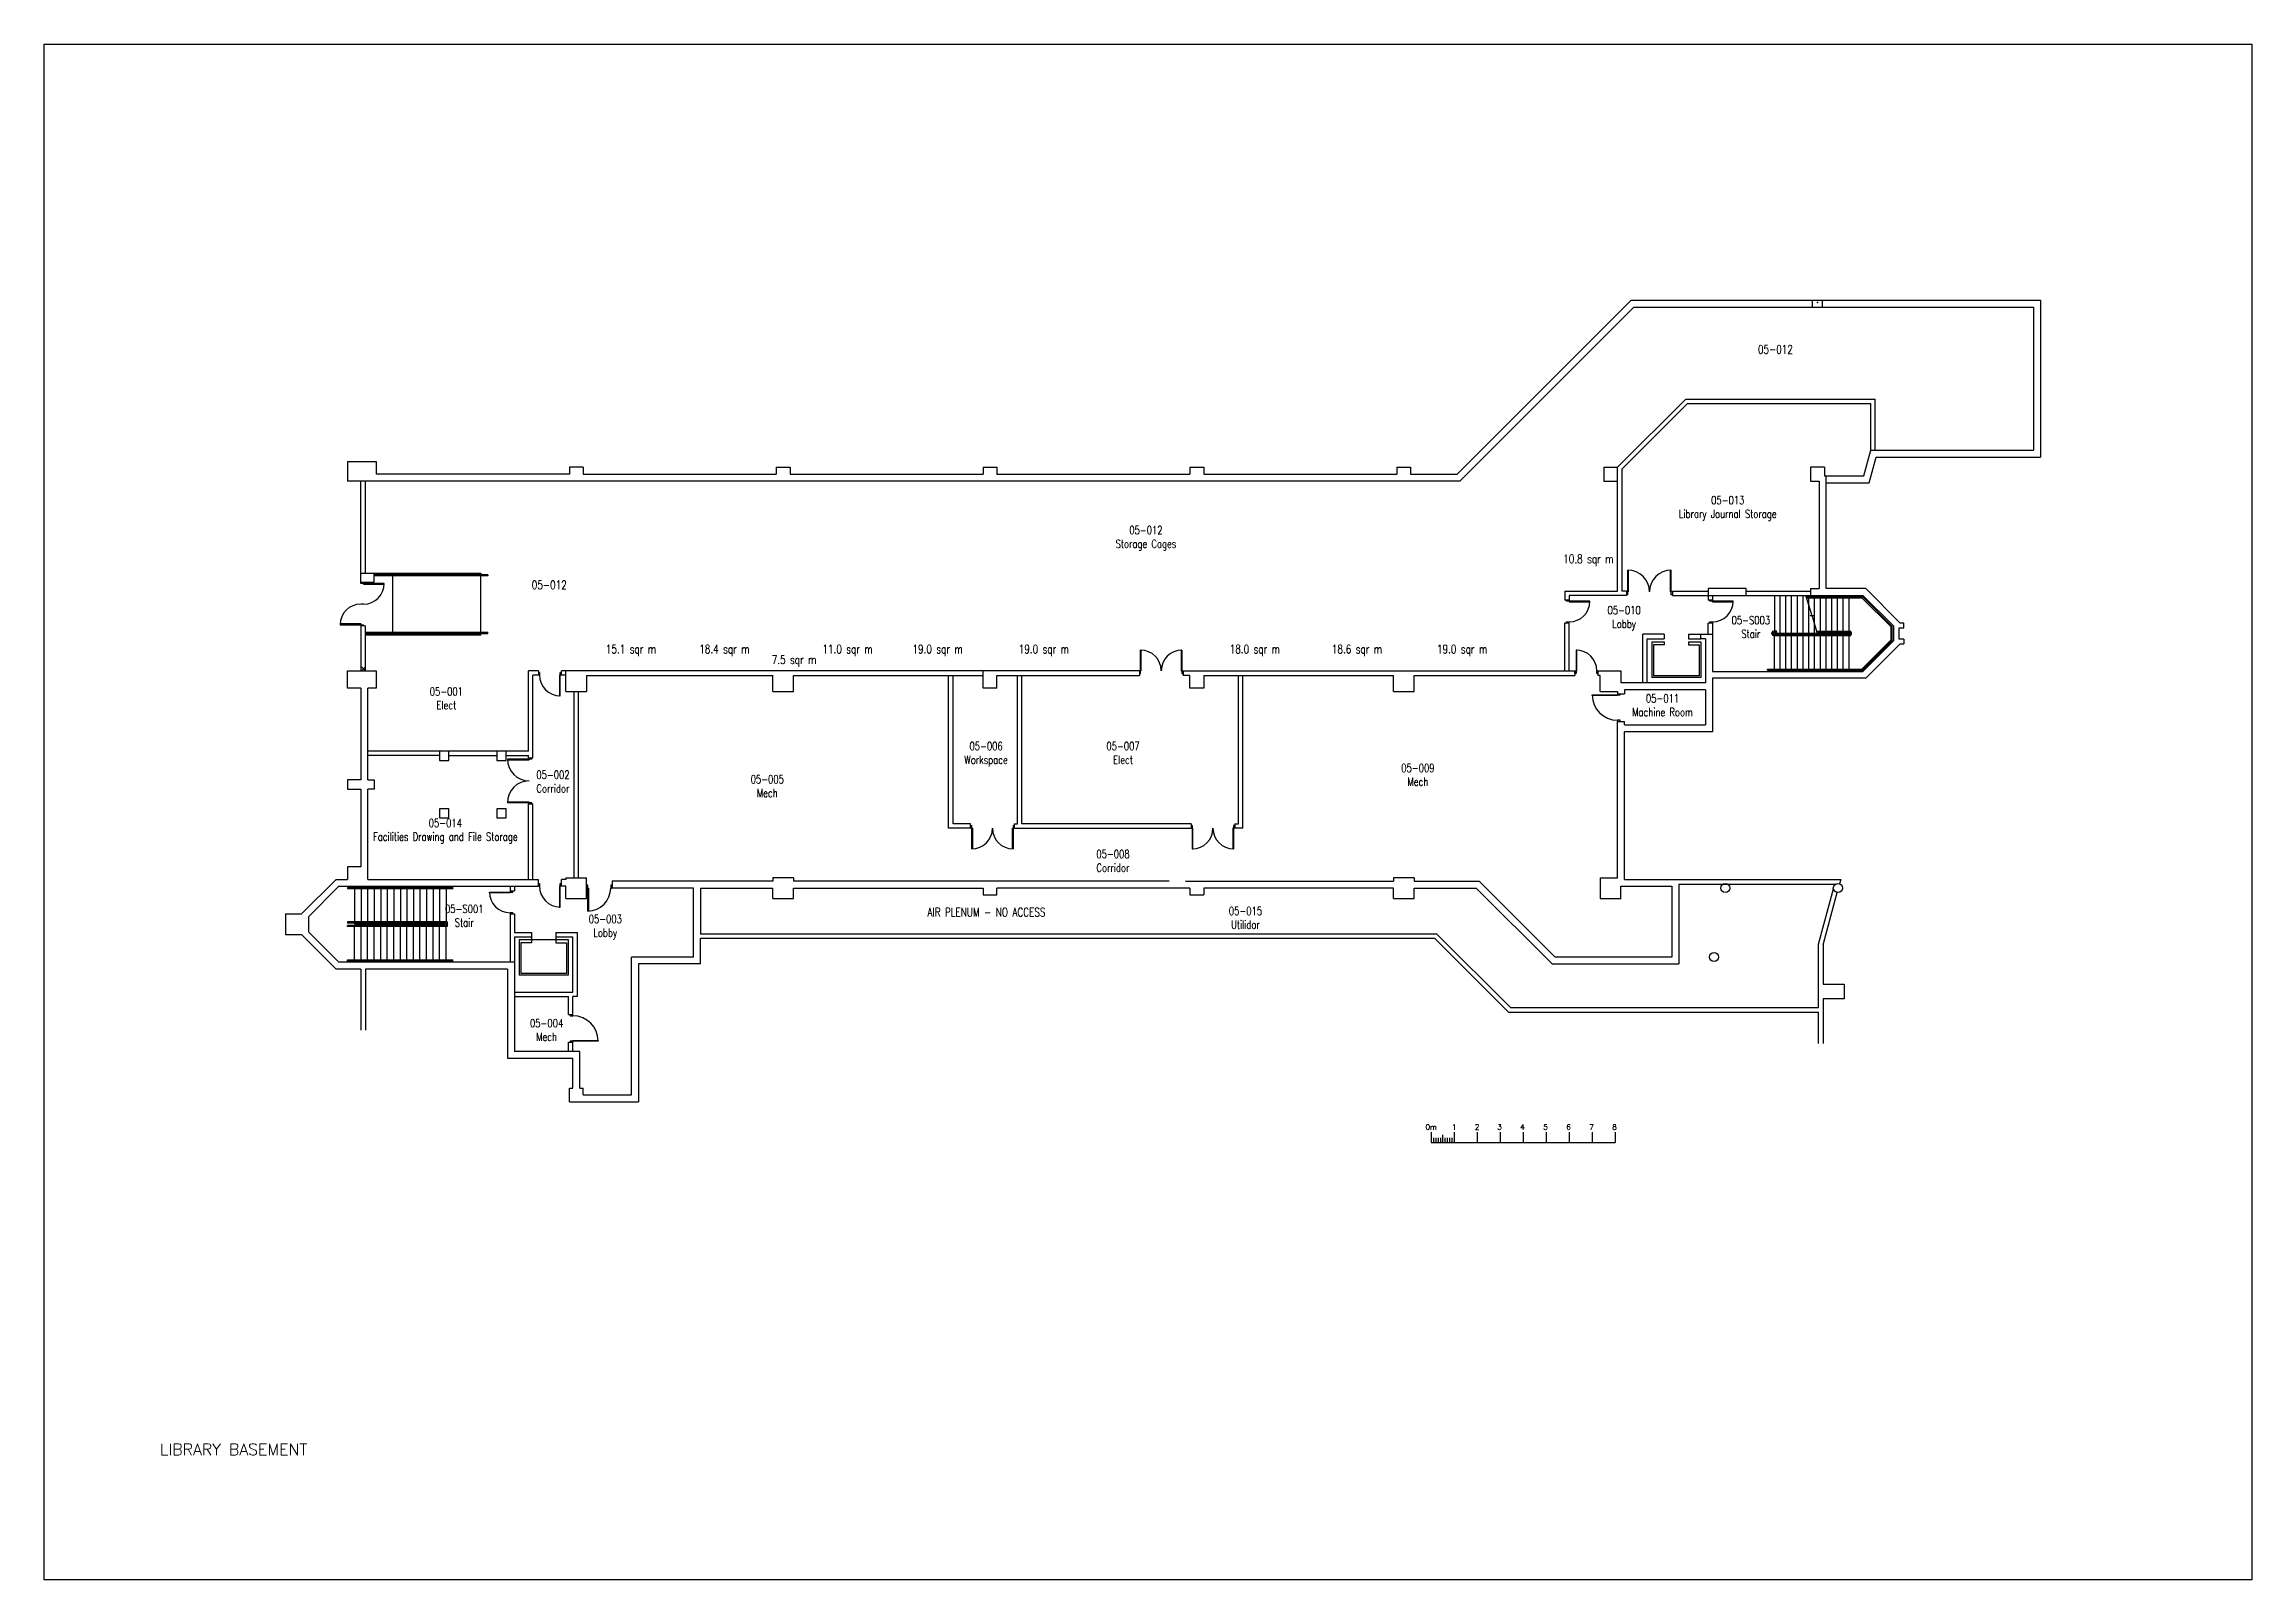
# Model space of a CAD drawing. Extents: x 11182 to 734459, y -1391328 to 152085.
# Drawn here: x 97848 to 193897, y -323705 to -256910 of the extents above; entities that cross this region are included whole.
import ezdxf
from ezdxf.enums import TextEntityAlignment as Align

# ---------------------------------------------------------------- set-up
doc = ezdxf.new("R2010")
doc.units = 0
doc.header["$LTSCALE"] = 500
doc.header["$MEASUREMENT"] = 0
doc.layers.get('0').update_dxf_attribs({"linetype": 'CONTINUOUS'})
doc.layers.add('0_Defpoints', color=106, linetype='CONTINUOUS', plot=False)
for name, color, linetype in [('0_room_data', 7, 'CONTINUOUS'), ('0_text', 7, 'CONTINUOUS'), ('1_Wall_Exist', 251, 'CONTINUOUS'), ('3_Text', 7, 'CONTINUOUS')]:
    doc.layers.add(name, color=color, linetype=linetype)
doc.styles.add('1_200', font='simplex.shx', dxfattribs={"width": 0.75, "height": 460})
doc.styles.get("Standard").update_dxf_attribs({"font": 'ROMANS', "height": 200})

msp = doc.modelspace()

# ---------------------------------------------------------------- texts
at = {"layer": '0_text'}
for s, p in [('0m', (158192, -304010)), ('1', (159192, -304010)), ('2', (160192, -304010)), ('3', (161169, -304010)), ('4', (162169, -304010)), ('5', (163169, -304010)), ('6', (164169, -304010)), ('7', (165169, -304010)), ('8', (166169, -304010))]:
    msp.add_text(s, height=231, rotation=0, dxfattribs=at).set_placement(p, align=Align.MIDDLE_CENTER)
msp.add_text('LIBRARY BASEMENT', height=500, rotation=0, dxfattribs=at).set_placement((102888, -318283))
at = {"layer": '3_Text', "style": '1_200', "width": 0.75}
for s, height, p in [('05-012', 375.9, (172407, -270373)), ('10.8 sqr m', 375.9, (163939, -279487)), ('05-012', 375.9, (119062, -280621)), ('15.1 sqr m', 375.9, (122286, -283409)), ('18.4 sqr m', 375.9, (126350, -283409)), ('11.0 sqr m', 375.9, (131707, -283409)), ('19.0 sqr m', 375.9, (135625, -283409)), ('19.0 sqr m', 375.9, (140248, -283409)), ('18.0 sqr m', 375.9, (149428, -283409)), ('18.6 sqr m', 375.9, (153873, -283409)), ('19.0 sqr m', 375.9, (158445, -283409)), ('7.5 sqr m', 375.9, (129503, -283870)), ('AIR PLENUM - NO ACCESS', 375.85, (136277, -294850))]:
    msp.add_text(s, height=height, dxfattribs=at).set_placement(p)

# ---------------------------------------------------------------- blocks, each defined once
blk = doc.blocks.new('room_data')
at = {"layer": '3_Text', "style": '1_200', "width": 0.75}
for tag, p in [('ROOMNUM', (0, 0)), ('ROOMUSE', (0, -575))]:
    blk.add_attdef(tag, text='', height=345, dxfattribs=at).set_placement(p, align=Align.MIDDLE_CENTER)

# ---------------------------------------------------------------- linework, layer by layer
for p, q in [((158192, -304235), (158192, -304681)), ((158692, -304349), (158692, -304681)), ((159192, -304235), (159192, -304681)), ((160192, -304235), (160192, -304681)), ((161192, -304235), (161192, -304681)), ((162192, -304235), (162192, -304681)), ((163192, -304235), (163192, -304681)), ((164192, -304235), (164192, -304681)), ((165192, -304235), (165192, -304681)), ((166192, -304235), (166192, -304681)), ((158192, -304681), (166192, -304681)), ((158292, -304481), (158292, -304681)), ((158392, -304481), (158392, -304681)), ((158492, -304481), (158492, -304681)), ((158592, -304481), (158592, -304681)), ((158792, -304481), (158792, -304681)), ((158892, -304481), (158892, -304681)), ((158992, -304481), (158992, -304681)), ((159092, -304481), (159092, -304681))]:
    msp.add_line(p, q)
at = {"layer": '0_Defpoints'}
msp.add_lwpolyline([(97848, -256910), (193897, -256910), (193897, -323705), (97848, -323705)], close=True, dxfattribs=at)
at = {"layer": '1_Wall_Exist'}
for p, q in [((166888, -268045), (159318, -275615)), ((159442, -275915), (167012, -268345)), ((166888, -268045), (184699, -268045)), ((167012, -268345), (184399, -268345)), ((174774, -268045), (174774, -268345)), ((175224, -268345), (175224, -268045)), ((184399, -268345), (184399, -274570)), ((184699, -268045), (184699, -274870)), ((169269, -272345), (166299, -275315)), ((169347, -272535), (166489, -275393)), ((169269, -272345), (177509, -272345)), ((169347, -272535), (177319, -272535)), ((177319, -274570), (177319, -272535)), ((177509, -274570), (177509, -272345)), ((177018, -275690), (177319, -274570)), ((177319, -274570), (184399, -274570)), ((111049, -275065), (112299, -275065)), ((111049, -275065), (111049, -275915)), ((112299, -275065), (112299, -275615)), ((120699, -275615), (112299, -275615)), ((120699, -275315), (120699, -275615)), ((121299, -275315), (120699, -275315)), ((121299, -275315), (121299, -275615)), ((121299, -275615), (129699, -275615)), ((129699, -275315), (129699, -275615)), ((129699, -275315), (130299, -275315)), ((130299, -275315), (130299, -275615)), ((130299, -275615), (138699, -275615)), ((138699, -275315), (138699, -275615)), ((138699, -275315), (139299, -275315)), ((139299, -275315), (139299, -275615)), ((139299, -275615), (147699, -275615)), ((147699, -275315), (147699, -275615)), ((147699, -275315), (148299, -275315)), ((148299, -275315), (148299, -275615)), ((148299, -275615), (156699, -275615)), ((156699, -275315), (156699, -275615)), ((156699, -275315), (157299, -275315)), ((157299, -275315), (157299, -275615)), ((157299, -275615), (159318, -275615)), ((165699, -275315), (165699, -275915)), ((165699, -275315), (166299, -275315)), ((166299, -280700), (166299, -275315)), ((166489, -275393), (166489, -280700)), ((174699, -275315), (174699, -275915)), ((175299, -275315), (174699, -275315)), ((175299, -275315), (175299, -275690)), ((177249, -275990), (177549, -274870)), ((177549, -274870), (184699, -274870)), ((159442, -275915), (111049, -275915)), ((111624, -280365), (111624, -275915)), ((111814, -275915), (111814, -279915)), ((165699, -275915), (166299, -275915)), ((174699, -275915), (175074, -275915)), ((175074, -275915), (175074, -280590)), ((175299, -275690), (177018, -275690)), ((175374, -280590), (175374, -275690)), ((175374, -275990), (177249, -275990)), ((111624, -279915), (116849, -279915)), ((111624, -280315), (112199, -280315)), ((112644, -280365), (111624, -280365)), ((111744, -280315), (111744, -280405)), ((111744, -280405), (112644, -280405)), ((112199, -280315), (112199, -279915)), ((117149, -279990), (112199, -279990)), ((117149, -280040), (112199, -280040)), ((112644, -280405), (112644, -280365)), ((112999, -279915), (112999, -279990)), ((112999, -280040), (112999, -282490)), ((116849, -279915), (116849, -279990)), ((116849, -282490), (116849, -280040)), ((117149, -279990), (117149, -280040)), ((166739, -279788), (166769, -279788)), ((166739, -279788), (166739, -280858)), ((166769, -279788), (166769, -280738)), ((168609, -279788), (168639, -279788)), ((168609, -280738), (168609, -279788)), ((168639, -280858), (168639, -279788)), ((111744, -281265), (111624, -281265)), ((164009, -280700), (166299, -280700)), ((164009, -280700), (164009, -281090)), ((164199, -281090), (164009, -281090)), ((164079, -281140), (164079, -281090)), ((165099, -281140), (164079, -281140)), ((164199, -280890), (164199, -281170)), ((166689, -280890), (164199, -280890)), ((164199, -281170), (165099, -281170)), ((165099, -281170), (165099, -281140)), ((166689, -280700), (166489, -280700)), ((166689, -280700), (166689, -280890)), ((166689, -280738), (166769, -280738)), ((166739, -280858), (166689, -280858)), ((168689, -280738), (168609, -280738)), ((168689, -280858), (168639, -280858)), ((168689, -280700), (168689, -280890)), ((168689, -280700), (170249, -280700)), ((168689, -280890), (176974, -280890)), ((170239, -280890), (170239, -281090)), ((170429, -281090), (170239, -281090)), ((171899, -280590), (170249, -280590)), ((170249, -280590), (170249, -280890)), ((170309, -281140), (170309, -281090)), ((171329, -281140), (170309, -281140)), ((170429, -280890), (170429, -281170)), ((170429, -281170), (171329, -281170)), ((171329, -281170), (171329, -281140)), ((171899, -280890), (171899, -280590)), ((171899, -280700), (174699, -280700)), ((173124, -280890), (173124, -282440)), ((173374, -282590), (173374, -280890)), ((173624, -282590), (173624, -280890)), ((173874, -282590), (173874, -280890)), ((174124, -282590), (174124, -280890)), ((174374, -282590), (174374, -280890)), ((174747, -281737), (174498, -280890)), ((174512, -280940), (176954, -280940)), ((174527, -280990), (176933, -280990)), ((174624, -280940), (174624, -280890)), ((174624, -282590), (174624, -280990)), ((174699, -280590), (175074, -280590)), ((174699, -280590), (174699, -280890)), ((174874, -280940), (174874, -280890)), ((174874, -282590), (174874, -280990)), ((175124, -280940), (175124, -280890)), ((175124, -282440), (175124, -280990)), ((177099, -280590), (175374, -280590)), ((175374, -280940), (175374, -280890)), ((175374, -282440), (175374, -280990)), ((175624, -280940), (175624, -280890)), ((175624, -282440), (175624, -280990)), ((175874, -280940), (175874, -280890)), ((175874, -282440), (175874, -280990)), ((176124, -280940), (176124, -280890)), ((176124, -282440), (176124, -280990)), ((176374, -280940), (176374, -280890)), ((176374, -282440), (176374, -280990)), ((176933, -280990), (178201, -282257)), ((178251, -282237), (176954, -280940)), ((176974, -280890), (178301, -282216)), ((177099, -280590), (178601, -282092)), ((110724, -282125), (110724, -282165)), ((111624, -282125), (110724, -282125)), ((110724, -282165), (111744, -282165)), ((111624, -282125), (111624, -284165)), ((111814, -282215), (111624, -282215)), ((111744, -282215), (111744, -282165)), ((111814, -282215), (111814, -284165)), ((164009, -282092), (164011, -282090)), ((164199, -282090), (164009, -282090)), ((164009, -284165), (164009, -282090)), ((164079, -282040), (164199, -282040)), ((164079, -282090), (164079, -282040)), ((164199, -284165), (164199, -282040)), ((170239, -282580), (170239, -282090)), ((170429, -282090), (170239, -282090)), ((170309, -282040), (170429, -282040)), ((170309, -282090), (170309, -282040)), ((170429, -282040), (170429, -284190)), ((174680, -281765), (174747, -281737)), ((174680, -281765), (174841, -281765)), ((174841, -281765), (174763, -281792)), ((174763, -281792), (174984, -282540)), ((178201, -282822), (178201, -282257)), ((178251, -282843), (178251, -282237)), ((178301, -282216), (178301, -282863)), ((178551, -282292), (178751, -282292)), ((178551, -282788), (178551, -282292)), ((178751, -282092), (178601, -282092)), ((178751, -282292), (178751, -282092)), ((111814, -282490), (117149, -282490)), ((111814, -282540), (117149, -282540)), ((116849, -282615), (111814, -282615)), ((112999, -282615), (112999, -282540)), ((116849, -282615), (116849, -282540)), ((117149, -282540), (117149, -282490)), ((145549, -284285), (145549, -283265)), ((145579, -283265), (145549, -283265)), ((145579, -284165), (145579, -283265)), ((147319, -283265), (147319, -284165)), ((147349, -283265), (147319, -283265)), ((147349, -283265), (147349, -284285)), ((164499, -283265), (164499, -284285)), ((164529, -283265), (164499, -283265)), ((164529, -284165), (164529, -283265)), ((168326, -282580), (167399, -282580)), ((167399, -284690), (167399, -282580)), ((167589, -282770), (168325, -282770)), ((167589, -284690), (167589, -282770)), ((167792, -282900), (168325, -282900)), ((167792, -282900), (167792, -284456)), ((167867, -283040), (167867, -284381)), ((168325, -283040), (167867, -283040)), ((168325, -282580), (168325, -282770)), ((168325, -282757), (168325, -282757)), ((168325, -282900), (168325, -283040)), ((169391, -282900), (169926, -282900)), ((169391, -282900), (169391, -283040)), ((169391, -283040), (169851, -283040)), ((169392, -282580), (170429, -282580)), ((169392, -282580), (169392, -282770)), ((169392, -282770), (169929, -282770)), ((169851, -283040), (169851, -284381)), ((169926, -282900), (169926, -284456)), ((169929, -282780), (169929, -282580)), ((170129, -282780), (169929, -282780)), ((170129, -282780), (170129, -284690)), ((173019, -282565), (173019, -282515)), ((173074, -282565), (173074, -282515)), ((173199, -282440), (173094, -282440)), ((176404, -282640), (173094, -282640)), ((173199, -282490), (173099, -282490)), ((176399, -282590), (173099, -282590)), ((176374, -282540), (173124, -282540)), ((173124, -282590), (173124, -282540)), ((173124, -284090), (173124, -282640)), ((173374, -284090), (173374, -282640)), ((173624, -284090), (173624, -282640)), ((173874, -284090), (173874, -282640)), ((174124, -284090), (174124, -282640)), ((174374, -284090), (174374, -282640)), ((174624, -284090), (174624, -282640)), ((174874, -284090), (174874, -282640)), ((174954, -282440), (176404, -282440)), ((174969, -282490), (176399, -282490)), ((175124, -282590), (175124, -282490)), ((175124, -284090), (175124, -282640)), ((175374, -282590), (175374, -282490)), ((175374, -284090), (175374, -282640)), ((175624, -282590), (175624, -282490)), ((175624, -284090), (175624, -282640)), ((175874, -282590), (175874, -282490)), ((175874, -284090), (175874, -282640)), ((176124, -282590), (176124, -282490)), ((176124, -284090), (176124, -282640)), ((176374, -282490), (176374, -282590)), ((176374, -284090), (176374, -282640)), ((176424, -282565), (176424, -282515)), ((176479, -282565), (176479, -282515)), ((176933, -284090), (178201, -282822)), ((176954, -284140), (178251, -282843)), ((178301, -282863), (176974, -284190)), ((177099, -284490), (178601, -282988)), ((178751, -282788), (178551, -282788)), ((178601, -282988), (178751, -282988)), ((178751, -282788), (178751, -282988)), ((111049, -284915), (111049, -284165)), ((111049, -284165), (112299, -284165)), ((111624, -283967), (111814, -284157)), ((111660, -284165), (111814, -284011)), ((112299, -284165), (112299, -284915)), ((119349, -284165), (118914, -284165)), ((118914, -287665), (118914, -284165)), ((119349, -284165), (119349, -284355)), ((119349, -284235), (119399, -284235)), ((119399, -284235), (119399, -284355)), ((120299, -284235), (120349, -284235)), ((120299, -285255), (120299, -284235)), ((120349, -284355), (120349, -284165)), ((145579, -284165), (120349, -284165)), ((120549, -285065), (120549, -284165)), ((138699, -284915), (138699, -284165)), ((145499, -284165), (145499, -284365)), ((145499, -284285), (145549, -284285)), ((147319, -284165), (164439, -284165)), ((147349, -284285), (147399, -284285)), ((147399, -284165), (147399, -284365)), ((164439, -284165), (164439, -284365)), ((164449, -284285), (164449, -284165)), ((164449, -284165), (164529, -284165)), ((164499, -284285), (164449, -284285)), ((165399, -284285), (165399, -284165)), ((165399, -284165), (166449, -284165)), ((165449, -284285), (165399, -284285)), ((165449, -284165), (165449, -284365)), ((166449, -284165), (166449, -284690)), ((170429, -284190), (176974, -284190)), ((172824, -284140), (172824, -284090)), ((172824, -284090), (176933, -284090)), ((172824, -284140), (176954, -284140)), ((173124, -284140), (173124, -284190)), ((173374, -284140), (173374, -284190)), ((173624, -284140), (173624, -284190)), ((173874, -284140), (173874, -284190)), ((174124, -284140), (174124, -284190)), ((174374, -284140), (174374, -284190)), ((174624, -284140), (174624, -284190)), ((174874, -284140), (174874, -284190)), ((175124, -284140), (175124, -284190)), ((175374, -284140), (175374, -284190)), ((175624, -284140), (175624, -284190)), ((175874, -284140), (175874, -284190)), ((176124, -284140), (176124, -284190)), ((176374, -284140), (176374, -284190)), ((111624, -284915), (111049, -284915)), ((111624, -284915), (111624, -288915)), ((111924, -288915), (111924, -284915)), ((112299, -284915), (111924, -284915)), ((119104, -287955), (119104, -284355)), ((119399, -284355), (119104, -284355)), ((120269, -284355), (120269, -285255)), ((120549, -284355), (120269, -284355)), ((120269, -285255), (120299, -285255)), ((120549, -285065), (121449, -285065)), ((120904, -293165), (120904, -285065)), ((121094, -293165), (121094, -285065)), ((121449, -284365), (129549, -284365)), ((121449, -284365), (121449, -285065)), ((129549, -285065), (129549, -284365)), ((129549, -285065), (130449, -285065)), ((130449, -284365), (138699, -284365)), ((130449, -285065), (130449, -284365)), ((137199, -291015), (137199, -284365)), ((137389, -290825), (137389, -284365)), ((139299, -284915), (138699, -284915)), ((139299, -284365), (145499, -284365)), ((139299, -284915), (139299, -284365)), ((140199, -290825), (140199, -284365)), ((140389, -290825), (140389, -284365)), ((147699, -284365), (147399, -284365)), ((147699, -284915), (147699, -284365)), ((148299, -284915), (147699, -284915)), ((148299, -284365), (156549, -284365)), ((148299, -284365), (148299, -284915)), ((149809, -290825), (149809, -284365)), ((149999, -291015), (149999, -284365)), ((156549, -285065), (156549, -284365)), ((156549, -285065), (157449, -285065)), ((157449, -284365), (164439, -284365)), ((157449, -285065), (157449, -284365)), ((165199, -285215), (166419, -285215)), ((165199, -285245), (165199, -285215)), ((166299, -285245), (165199, -285245)), ((165549, -284365), (165449, -284365)), ((165549, -285065), (165549, -284365)), ((165549, -285065), (166299, -285065)), ((166299, -285065), (166299, -285245)), ((166299, -285165), (166599, -285165)), ((166419, -285215), (166419, -285165)), ((170129, -284690), (166449, -284690)), ((166599, -284990), (166599, -285165)), ((170129, -284990), (166599, -284990)), ((169926, -284456), (167792, -284456)), ((169851, -284381), (167867, -284381)), ((170129, -284990), (170129, -286515)), ((170429, -284490), (170429, -286815)), ((177099, -284490), (170429, -284490)), ((166419, -286315), (166299, -286315)), ((166299, -286315), (166299, -286365)), ((166299, -286365), (166419, -286365)), ((166299, -286375), (166599, -286375)), ((166299, -293165), (166299, -286375)), ((166419, -286365), (166419, -286315)), ((166599, -286515), (166599, -286375)), ((166599, -286515), (170129, -286515)), ((170429, -286815), (166599, -286815)), ((166599, -293240), (166599, -286815)), ((118914, -287665), (111924, -287665)), ((115049, -287855), (111924, -287855)), ((115049, -287665), (115049, -288065)), ((115049, -288065), (115449, -288065)), ((115449, -288065), (115449, -287665)), ((115449, -287855), (117549, -287855)), ((117549, -287665), (117549, -288065)), ((117549, -288065), (117949, -288065)), ((117949, -288065), (117949, -287665)), ((117949, -287855), (118914, -287855)), ((119070, -288005), (118000, -288005)), ((118000, -288005), (118000, -288035)), ((118000, -288035), (118950, -288035)), ((118914, -287955), (118914, -287855)), ((118914, -287955), (119104, -287955)), ((118950, -288035), (118950, -287955)), ((119070, -288005), (119070, -287955)), ((111624, -288915), (111049, -288915)), ((111049, -288915), (111049, -289315)), ((111924, -288915), (112199, -288915)), ((112199, -288915), (112199, -289315)), ((111049, -289315), (111624, -289315)), ((111624, -289315), (111624, -292690)), ((111924, -293240), (111924, -289315)), ((112199, -289315), (111924, -289315)), ((118000, -289875), (118000, -289905)), ((118950, -289875), (118000, -289875)), ((119070, -289905), (118000, -289905)), ((118914, -289955), (119104, -289955)), ((118914, -293240), (118914, -289955)), ((118950, -289875), (118950, -289955)), ((119070, -289955), (119070, -289905)), ((119104, -293240), (119104, -289955)), ((115049, -290165), (115049, -290565)), ((115449, -290165), (115049, -290165)), ((115049, -290565), (115449, -290565)), ((115449, -290565), (115449, -290165)), ((117549, -290165), (117549, -290565)), ((117949, -290165), (117549, -290165)), ((117549, -290565), (117949, -290565)), ((117949, -290565), (117949, -290165)), ((138235, -291015), (137199, -291015)), ((138155, -290825), (137389, -290825)), ((138155, -291015), (138155, -290825)), ((138155, -290895), (138205, -290895)), ((138205, -291915), (138205, -290895)), ((138235, -291015), (138235, -291915)), ((139975, -291015), (147829, -291015)), ((139975, -291915), (139975, -291015)), ((140005, -290895), (140005, -291915)), ((140005, -290895), (140055, -290895)), ((140055, -290825), (140055, -291015)), ((140055, -290825), (140199, -290825)), ((147749, -290825), (140389, -290825)), ((147749, -290825), (147749, -291015)), ((147799, -290895), (147749, -290895)), ((147799, -290895), (147799, -291915)), ((147829, -291915), (147829, -291015)), ((149569, -291015), (149569, -291915)), ((149999, -291015), (149569, -291015)), ((149649, -290895), (149599, -290895)), ((149599, -290895), (149599, -291915)), ((149649, -290825), (149809, -290825)), ((149649, -290825), (149649, -291015)), ((149995, -291015), (149999, -291011)), ((138235, -291915), (138205, -291915)), ((140005, -291915), (139975, -291915)), ((147799, -291915), (147829, -291915)), ((149569, -291915), (149599, -291915)), ((111624, -292690), (111049, -292690)), ((111049, -292690), (111049, -293240)), ((110551, -293240), (109051, -294740)), ((109349, -294866), (110675, -293540)), ((110551, -293240), (111049, -293240)), ((110675, -293540), (119339, -293540)), ((111049, -293590), (115635, -293590)), ((111049, -293590), (111049, -293640)), ((111049, -293640), (115635, -293640)), ((111349, -293540), (111349, -293590)), ((111349, -293640), (111349, -295090)), ((111634, -293540), (111634, -293590)), ((111634, -293640), (111634, -295090)), ((111919, -293540), (111919, -293590)), ((111919, -293640), (111919, -295090)), ((111924, -293240), (119339, -293240)), ((112204, -293540), (112204, -293590)), ((112204, -293640), (112204, -295090)), ((112489, -293540), (112489, -293590)), ((112489, -293640), (112489, -295090)), ((112774, -293540), (112774, -293590)), ((112774, -293640), (112774, -295090)), ((113059, -293540), (113059, -293590)), ((113059, -293640), (113059, -295090)), ((113344, -293640), (113344, -295090)), ((113629, -293640), (113629, -295090)), ((113914, -293640), (113914, -295090)), ((114199, -293640), (114199, -295090)), ((114484, -293640), (114484, -295090)), ((114769, -293640), (114769, -295090)), ((115054, -293640), (115054, -295090)), ((115339, -293640), (115339, -295090)), ((115635, -293590), (115635, -293640)), ((117219, -293790), (118239, -293790)), ((117219, -293820), (117219, -293790)), ((118119, -293820), (117219, -293820)), ((118119, -293540), (118119, -293820)), ((118119, -293740), (118309, -293740)), ((118239, -293790), (118239, -293740)), ((118309, -293540), (118309, -293740)), ((119339, -293240), (119339, -293540)), ((119349, -293420), (119399, -293420)), ((119349, -293540), (119349, -293420)), ((119399, -293540), (119349, -293540)), ((119399, -293420), (119399, -293540)), ((120269, -293540), (120269, -294440)), ((120549, -293540), (120269, -293540)), ((120299, -293420), (120349, -293420)), ((120299, -294440), (120299, -293420)), ((120349, -293540), (120349, -293240)), ((120549, -293240), (120349, -293240)), ((120549, -293165), (120549, -293240)), ((120549, -293165), (121449, -293165)), ((120549, -294065), (120549, -293540)), ((121449, -294065), (121449, -293165)), ((121499, -293495), (121449, -293495)), ((121449, -293615), (121529, -293615)), ((121499, -294615), (121499, -293495)), ((121529, -293615), (121529, -294615)), ((122499, -293495), (122499, -293615)), ((122549, -293495), (122499, -293495)), ((122499, -293615), (122549, -293615)), ((122549, -293615), (122549, -293495)), ((122559, -293315), (122559, -293615)), ((129549, -293315), (122559, -293315)), ((126099, -293615), (122559, -293615)), ((126099, -296615), (126099, -293615)), ((126399, -293615), (126399, -295615)), ((126399, -293615), (129549, -293615)), ((129549, -293165), (129549, -293315)), ((130449, -293165), (129549, -293165)), ((129549, -294065), (129549, -293615)), ((130449, -293165), (130449, -293315)), ((146789, -293315), (130449, -293315)), ((130449, -294065), (130449, -293615)), ((130449, -293615), (138699, -293615)), ((138699, -293615), (138699, -293915)), ((147699, -293615), (139299, -293615)), ((139299, -293915), (139299, -293615)), ((147499, -293315), (156549, -293315)), ((147699, -293615), (147699, -293915)), ((148299, -293615), (148299, -293915)), ((156549, -293615), (148299, -293615)), ((156549, -293165), (156549, -293315)), ((157449, -293165), (156549, -293165)), ((156549, -294065), (156549, -293615)), ((157449, -293165), (157449, -293315)), ((157449, -293315), (160281, -293315)), ((157449, -294065), (157449, -293615)), ((157449, -293615), (160157, -293615)), ((160157, -293615), (163457, -296915)), ((163581, -296615), (160281, -293315)), ((165549, -293165), (166299, -293165)), ((165549, -293165), (165549, -294065)), ((166449, -293540), (168661, -293540)), ((166449, -294065), (166449, -293540)), ((166599, -293240), (176010, -293240)), ((168661, -293540), (168661, -296615)), ((168961, -293440), (168961, -296915)), ((168961, -293440), (175792, -293440)), ((175049, -296056), (175692, -293654)), ((175249, -296083), (175857, -293812)), ((176010, -293240), (175960, -293428)), ((108349, -294740), (109051, -294740)), ((108349, -294740), (108349, -295640)), ((109349, -294866), (109349, -295513)), ((118239, -294690), (118119, -294690)), ((118119, -294690), (118119, -296840)), ((118119, -294740), (118309, -294740)), ((118239, -294740), (118239, -294690)), ((118309, -294740), (118309, -295545)), ((120269, -294440), (120299, -294440)), ((120549, -294065), (121449, -294065)), ((121529, -294615), (121499, -294615)), ((129549, -294065), (130449, -294065)), ((138699, -293915), (139299, -293915)), ((147699, -293915), (148299, -293915)), ((156549, -294065), (157449, -294065)), ((165549, -294065), (166464, -294065)), ((108349, -295640), (109051, -295640)), ((110551, -297140), (109051, -295640)), ((109349, -295513), (110675, -296840)), ((115385, -295090), (111049, -295090)), ((111049, -295090), (111049, -295140)), ((115335, -295140), (111049, -295140)), ((111049, -295290), (111049, -295240)), ((115335, -295240), (111049, -295240)), ((115385, -295290), (111049, -295290)), ((111349, -295140), (111349, -295190)), ((115285, -295190), (111349, -295190)), ((111349, -296740), (111349, -295290)), ((111634, -295140), (111634, -295190)), ((111634, -296740), (111634, -295290)), ((111919, -295140), (111919, -295190)), ((111919, -296740), (111919, -295290)), ((112204, -295140), (112204, -295190)), ((112204, -296740), (112204, -295290)), ((112489, -295140), (112489, -295190)), ((112489, -296740), (112489, -295290)), ((112774, -295140), (112774, -295190)), ((112774, -296740), (112774, -295290)), ((113059, -295140), (113059, -295190)), ((113059, -296740), (113059, -295290)), ((113344, -295140), (113344, -295190)), ((113344, -296740), (113344, -295290)), ((113629, -295140), (113629, -295190)), ((113629, -296740), (113629, -295290)), ((113914, -295240), (113914, -295140)), ((113914, -296740), (113914, -295290)), ((114199, -295240), (114199, -295140)), ((114199, -296740), (114199, -295290)), ((114484, -295240), (114484, -295140)), ((114484, -296740), (114484, -295290)), ((114769, -296740), (114769, -295290)), ((115054, -296740), (115054, -295290)), ((115285, -295240), (115285, -295140)), ((115335, -295140), (115335, -295240)), ((115339, -296740), (115339, -295290)), ((115385, -295090), (115385, -295290)), ((118309, -295545), (119045, -295545)), ((118309, -295735), (119045, -295735)), ((118309, -295735), (118309, -300720)), ((119045, -295545), (119045, -295995)), ((120111, -295735), (120111, -295995)), ((120112, -295545), (121039, -295545)), ((120112, -295545), (120112, -295735)), ((120112, -295735), (120849, -295735)), ((120849, -298150), (120849, -295735)), ((121039, -295545), (121039, -298340)), ((158440, -295615), (126399, -295615)), ((126399, -296915), (126399, -295815)), ((158357, -295815), (126399, -295815)), ((161557, -299015), (158357, -295815)), ((161640, -298815), (158440, -295615)), ((111049, -296790), (111049, -296740)), ((111049, -296740), (115635, -296740)), ((111049, -296790), (115635, -296790)), ((115635, -296790), (115635, -296740)), ((118512, -295855), (118512, -297411)), ((118512, -295855), (120646, -295855)), ((119045, -295995), (118587, -295995)), ((118587, -295995), (118587, -297336)), ((120111, -295995), (120571, -295995)), ((120571, -295995), (120571, -297336)), ((120646, -295855), (120646, -297411)), ((123399, -302615), (123399, -296615)), ((126099, -296615), (123399, -296615)), ((168661, -296615), (163581, -296615)), ((175049, -298815), (175049, -296056)), ((175249, -296083), (175249, -297790)), ((111624, -297140), (110551, -297140)), ((118309, -296840), (110675, -296840)), ((111624, -297140), (111624, -299790)), ((111824, -297140), (111824, -299790)), ((118009, -297140), (111824, -297140)), ((118009, -297140), (118009, -301020)), ((120646, -297411), (118512, -297411)), ((120571, -297336), (118587, -297336)), ((126399, -296915), (123699, -296915)), ((123699, -296915), (123699, -302915)), ((163457, -296915), (168961, -296915)), ((118309, -298150), (120849, -298150)), ((118309, -298340), (120659, -298340)), ((120659, -299120), (120659, -298340)), ((120849, -299170), (120849, -298340)), ((121039, -298340), (120849, -298340)), ((175249, -297790), (176159, -297790)), ((176159, -298440), (175249, -298440)), ((175249, -298440), (175249, -300374)), ((176159, -297790), (176159, -298440)), ((120659, -299120), (120849, -299120)), ((120729, -299120), (120729, -299170)), ((120729, -299170), (120849, -299170)), ((161557, -299015), (175049, -299015)), ((161640, -298815), (175049, -298815)), ((175049, -300374), (175049, -299015)), ((120659, -300720), (120659, -300320)), ((120659, -300320), (120849, -300320)), ((120729, -300270), (120729, -300320)), ((121949, -300270), (120729, -300270)), ((120849, -300240), (121949, -300240)), ((120849, -300720), (120849, -300240)), ((121949, -300240), (121949, -300270)), ((118009, -301020), (120849, -301020)), ((121149, -300720), (118309, -300720)), ((120849, -302315), (120849, -301020)), ((121149, -302315), (121149, -300720)), ((120699, -302915), (120699, -302315)), ((120699, -302315), (120849, -302315)), ((121149, -302315), (121299, -302315)), ((121299, -302615), (121299, -302315)), ((120699, -302915), (123699, -302915)), ((121299, -302615), (123399, -302615))]:
    msp.add_line(p, q, dxfattribs=at)
for centre in [(170992, -293615), (175889, -293615), (170499, -296615)]:
    msp.add_circle(centre, 200, dxfattribs=at)
for centre, radius, start, end in [((111744, -280365), 900, 270, 0), ((166739, -280738), 950, 0, 90), ((168639, -280738), 950, 90, 180), ((111624, -282165), 900, 90, 180), ((164199, -281140), 900, 270, 0), ((170429, -281140), 900, 270, 0), ((145549, -284165), 900, 0, 90), ((147349, -284165), 900, 90, 180), ((164499, -284165), 900, 0, 90), ((173094, -282515), 75, 90, 180), ((173094, -282565), 75, 180, 270), ((173099, -282515), 25, 90, 180), ((173099, -282565), 25, 180, 270), ((173199, -282465), 25, 270, 90), ((176399, -282515), 25, 0, 90), ((176399, -282565), 25, 270, 0), ((176404, -282515), 75, 0, 90), ((176404, -282565), 75, 270, 0), ((120299, -284355), 900, 180, 270), ((166299, -285215), 1100, 180, 270), ((118950, -288005), 950, 180, 270), ((118950, -289905), 950, 90, 180), ((138205, -291015), 900, 270, 0), ((140005, -291015), 900, 180, 270), ((147799, -291015), 900, 270, 0), ((149599, -291015), 900, 180, 270), ((118119, -293790), 900, 180, 270), ((120299, -293540), 900, 180, 270), ((121499, -293615), 1000, 270, 0), ((120849, -300270), 1100, 0, 90)]:
    msp.add_arc(centre, radius, start, end, dxfattribs=at)
msp.add_point((174999, -268145), dxfattribs=at)

# ---------------------------------------------------------------- block references
at = {"layer": '0_Defpoints', "xscale": 1.035347182677431, "yscale": 1.035347182677431, "zscale": 1.035347182677431}
msp.add_blockref('room_data', (150112, -294612), dxfattribs=at).add_auto_attribs({'ROOMNUM': '05-015', 'ROOMUSE': 'Utilidor'})
at = {"layer": '0_room_data', "xscale": 1.035347182677431, "yscale": 1.035347182677431, "zscale": 1.035347182677431}
for p, values in [((171096, -276746), {'ROOMNUM': '05-013', 'ROOMUSE': 'Library Journal Storage'}), ((145782, -278046), {'ROOMNUM': '05-012', 'ROOMUSE': 'Storage Cages'}), ((166588, -281530), {'ROOMNUM': '05-010', 'ROOMUSE': 'Lobby'}), ((172100, -281965), {'ROOMNUM': '05-S003', 'ROOMUSE': 'Stair'}), ((115346, -285065), {'ROOMNUM': '05-001', 'ROOMUSE': 'Elect'}), ((168258, -285366), {'ROOMNUM': '05-011', 'ROOMUSE': 'Machine Room'}), ((138828, -287441), {'ROOMNUM': '05-006', 'ROOMUSE': 'Workspace'}), ((144787, -287441), {'ROOMNUM': '05-007', 'ROOMUSE': 'Elect'}), ((119985, -288688), {'ROOMNUM': '05-002', 'ROOMUSE': 'Corridor'}), ((129308, -288886), {'ROOMNUM': '05-005', 'ROOMUSE': 'Mech'}), ((157615, -288393), {'ROOMNUM': '05-009', 'ROOMUSE': 'Mech'}), ((115302, -290787), {'ROOMNUM': '05-014', 'ROOMUSE': 'Facilities Drawing and File Storage'}), ((144349, -292137), {'ROOMNUM': '05-008', 'ROOMUSE': 'Corridor'}), ((116125, -294522), {'ROOMNUM': '05-S001', 'ROOMUSE': 'Stair'}), ((122262, -294963), {'ROOMNUM': '05-003', 'ROOMUSE': 'Lobby'}), ((119707, -299493), {'ROOMNUM': '05-004', 'ROOMUSE': 'Mech'})]:
    msp.add_blockref('room_data', p, dxfattribs=at).add_auto_attribs(values)

msp.set_redraw_order([(e.dxf.handle, doc.entitydb.next_handle()) for e in msp.query("TEXT MTEXT ATTDEF DIMENSION ARC_DIMENSION")])  # texts and dimensions are drawn at this point

doc.saveas('drawing.dxf')
